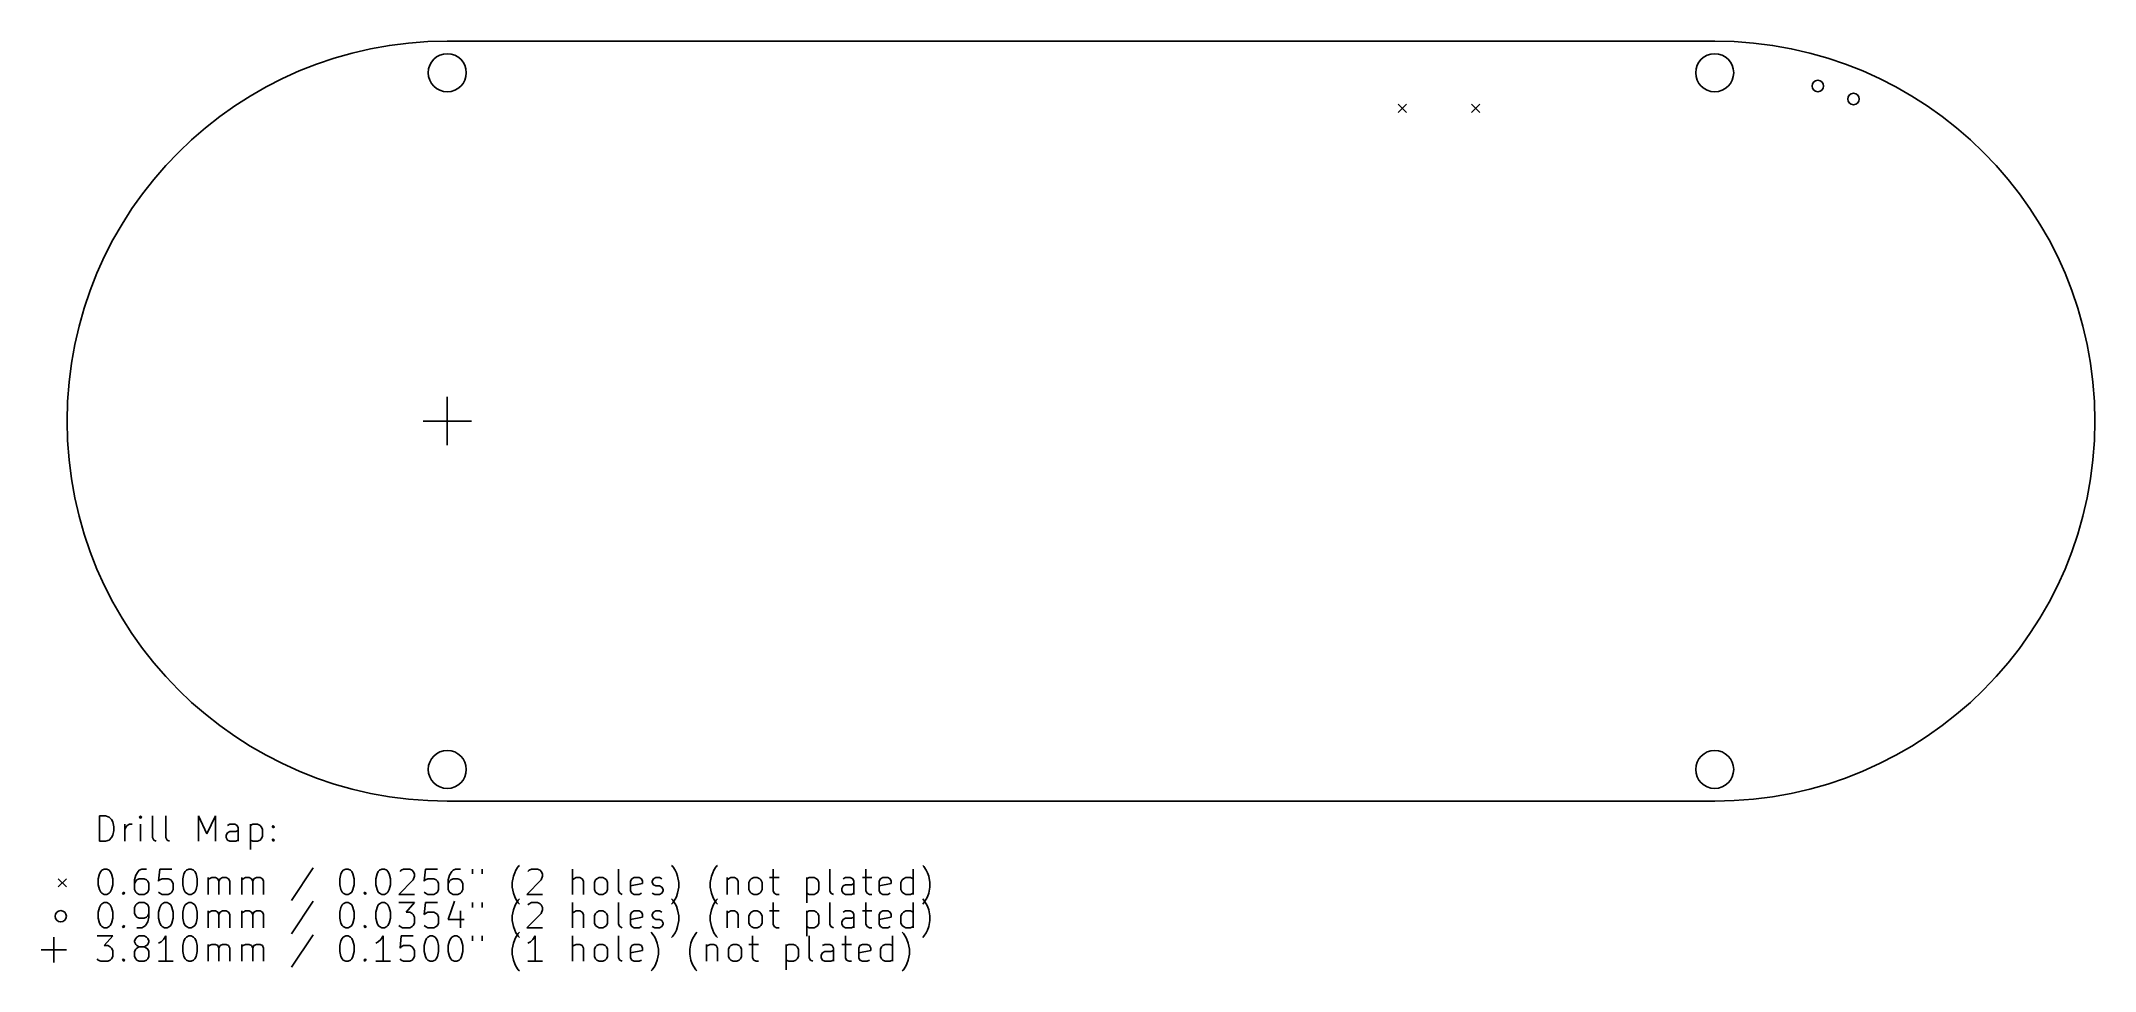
# Model space of a CAD drawing. Extents: x 1.89 to 8.27, y -5.65 to -2.76.
import ezdxf

# ---------------------------------------------------------------- set-up
doc = ezdxf.new("R2010")
doc.units = 0
doc.header["$MEASUREMENT"] = 0
doc.layers.add('BLACK', color=7, linetype='CONTINUOUS')

msp = doc.modelspace()

# ---------------------------------------------------------------- linework, layer by layer
at = {"layer": 'BLACK', "linetype": 'CONTINUOUS'}
for p, q in [((3.1496, -2.7559), (7.0866, -2.7559)), ((6.1034, -2.9525), (6.129, -2.9781)), ((6.129, -2.9525), (6.1034, -2.9781)), ((6.331, -2.9525), (6.3566, -2.9781)), ((6.3566, -2.9525), (6.331, -2.9781)), ((3.1496, -3.862), (3.1496, -4.012)), ((3.0746, -3.937), (3.2246, -3.937)), ((2.0692, -5.2427), (2.0692, -5.164)), ((2.0692, -5.164), (2.088, -5.164)), ((2.088, -5.164), (2.0992, -5.1677)), ((2.0992, -5.1677), (2.1067, -5.1752)), ((2.1967, -5.164), (2.1929, -5.1677)), ((2.1929, -5.1677), (2.1967, -5.1715)), ((2.2004, -5.1677), (2.1967, -5.164)), ((2.1967, -5.164), (2.1967, -5.1715)), ((2.1967, -5.1715), (2.2004, -5.1677)), ((2.2342, -5.2315), (2.2342, -5.164)), ((2.2754, -5.2315), (2.2754, -5.164)), ((2.3767, -5.2427), (2.3767, -5.164)), ((2.3767, -5.164), (2.4029, -5.2202)), ((2.4029, -5.2202), (2.4292, -5.164)), ((2.4292, -5.164), (2.4292, -5.2427)), ((3.1496, -5.1181), (7.0866, -5.1181)), ((2.1067, -5.2315), (2.0992, -5.239)), ((2.1067, -5.1752), (2.1104, -5.1827)), ((2.1104, -5.224), (2.1067, -5.2315)), ((2.1104, -5.1827), (2.1142, -5.1977)), ((2.1142, -5.209), (2.1104, -5.224)), ((2.1142, -5.1977), (2.1142, -5.209)), ((2.1479, -5.2427), (2.1479, -5.1902)), ((2.1479, -5.2052), (2.1517, -5.1977)), ((2.1517, -5.1977), (2.1554, -5.194)), ((2.1554, -5.194), (2.1629, -5.1902)), ((2.1629, -5.1902), (2.1704, -5.1902)), ((2.1967, -5.2427), (2.1967, -5.1902)), ((2.2379, -5.239), (2.2342, -5.2315)), ((2.2792, -5.239), (2.2754, -5.2315)), ((2.4629, -5.224), (2.4667, -5.2165)), ((2.4629, -5.2315), (2.4629, -5.224)), ((2.4667, -5.239), (2.4629, -5.2315)), ((2.4742, -5.1902), (2.4667, -5.194)), ((2.4667, -5.2165), (2.4742, -5.2127)), ((2.4892, -5.1902), (2.4742, -5.1902)), ((2.4742, -5.2127), (2.4929, -5.2127)), ((2.4967, -5.194), (2.4892, -5.1902)), ((2.4929, -5.2127), (2.5004, -5.209)), ((2.5004, -5.2015), (2.4967, -5.194)), ((2.5004, -5.2427), (2.5004, -5.2015)), ((2.5379, -5.1902), (2.5379, -5.269)), ((2.5379, -5.194), (2.5454, -5.1902)), ((2.5454, -5.1902), (2.5604, -5.1902)), ((2.5604, -5.1902), (2.5679, -5.194)), ((2.5679, -5.194), (2.5716, -5.1977)), ((2.5716, -5.1977), (2.5754, -5.2052)), ((2.5754, -5.2277), (2.5716, -5.2352)), ((2.5754, -5.2052), (2.5754, -5.2277)), ((2.6054, -5.1977), (2.6091, -5.194)), ((2.6091, -5.2015), (2.6054, -5.1977)), ((2.6091, -5.194), (2.6129, -5.1977)), ((2.6091, -5.194), (2.6091, -5.2015)), ((2.6129, -5.1977), (2.6091, -5.2015)), ((2.088, -5.2427), (2.0692, -5.2427)), ((2.0992, -5.239), (2.088, -5.2427)), ((2.2454, -5.2427), (2.2379, -5.239)), ((2.2867, -5.2427), (2.2792, -5.239)), ((2.4742, -5.2427), (2.4667, -5.239)), ((2.4929, -5.2427), (2.4742, -5.2427)), ((2.5004, -5.239), (2.4929, -5.2427)), ((2.5454, -5.2427), (2.5379, -5.239)), ((2.5604, -5.2427), (2.5454, -5.2427)), ((2.5679, -5.239), (2.5604, -5.2427)), ((2.5716, -5.2352), (2.5679, -5.239)), ((2.6054, -5.239), (2.6091, -5.2352)), ((2.6091, -5.2427), (2.6054, -5.239)), ((2.6091, -5.2352), (2.6129, -5.239)), ((2.6091, -5.2352), (2.6091, -5.2427)), ((2.6129, -5.239), (2.6091, -5.2427)), ((2.0655, -5.3593), (2.0692, -5.3443)), ((2.0692, -5.3443), (2.073, -5.3368)), ((2.073, -5.3368), (2.0767, -5.3331)), ((2.0767, -5.3331), (2.0842, -5.3293)), ((2.0842, -5.3293), (2.0917, -5.3293)), ((2.0917, -5.3293), (2.0992, -5.3331)), ((2.0992, -5.3331), (2.1029, -5.3368)), ((2.1029, -5.3368), (2.1067, -5.3443)), ((2.1067, -5.3443), (2.1104, -5.3593)), ((2.1817, -5.3481), (2.1779, -5.3631)), ((2.1892, -5.3368), (2.1817, -5.3481)), ((2.1929, -5.3331), (2.1892, -5.3368)), ((2.2004, -5.3293), (2.1929, -5.3331)), ((2.2154, -5.3293), (2.2004, -5.3293)), ((2.2567, -5.3293), (2.2529, -5.3668)), ((2.2942, -5.3293), (2.2567, -5.3293)), ((2.3279, -5.3593), (2.3317, -5.3443)), ((2.3317, -5.3443), (2.3354, -5.3368)), ((2.3354, -5.3368), (2.3392, -5.3331)), ((2.3392, -5.3331), (2.3467, -5.3293)), ((2.3467, -5.3293), (2.3542, -5.3293)), ((2.3542, -5.3293), (2.3617, -5.3331)), ((2.3617, -5.3331), (2.3654, -5.3368)), ((2.3654, -5.3368), (2.3692, -5.3443)), ((2.3692, -5.3443), (2.3729, -5.3593)), ((2.4067, -5.4081), (2.4067, -5.3556)), ((2.4104, -5.3593), (2.4179, -5.3556)), ((2.4179, -5.3556), (2.4292, -5.3556)), ((2.4292, -5.3556), (2.4367, -5.3593)), ((2.4442, -5.3593), (2.4517, -5.3556)), ((2.4517, -5.3556), (2.4629, -5.3556)), ((2.4629, -5.3556), (2.4704, -5.3593)), ((2.5116, -5.4081), (2.5116, -5.3556)), ((2.5154, -5.3593), (2.5229, -5.3556)), ((2.5229, -5.3556), (2.5341, -5.3556)), ((2.5341, -5.3556), (2.5416, -5.3593)), ((2.5491, -5.3593), (2.5566, -5.3556)), ((2.5566, -5.3556), (2.5679, -5.3556)), ((2.5679, -5.3556), (2.5754, -5.3593)), ((2.7329, -5.3256), (2.6654, -5.4268)), ((2.8154, -5.3593), (2.8191, -5.3443)), ((2.8191, -5.3443), (2.8229, -5.3368)), ((2.8229, -5.3368), (2.8266, -5.3331)), ((2.8266, -5.3331), (2.8341, -5.3293)), ((2.8341, -5.3293), (2.8416, -5.3293)), ((2.8416, -5.3293), (2.8491, -5.3331)), ((2.8491, -5.3331), (2.8529, -5.3368)), ((2.8529, -5.3368), (2.8566, -5.3443)), ((2.8566, -5.3443), (2.8604, -5.3593)), ((2.9278, -5.3593), (2.9316, -5.3443)), ((2.9316, -5.3443), (2.9353, -5.3368)), ((2.9353, -5.3368), (2.9391, -5.3331)), ((2.9391, -5.3331), (2.9466, -5.3293)), ((2.9466, -5.3293), (2.9541, -5.3293)), ((2.9541, -5.3293), (2.9616, -5.3331)), ((2.9616, -5.3331), (2.9653, -5.3368)), ((2.9653, -5.3368), (2.9691, -5.3443)), ((2.9691, -5.3443), (2.9728, -5.3593)), ((3.0028, -5.3368), (3.0066, -5.3331)), ((3.0066, -5.3331), (3.0141, -5.3293)), ((3.0141, -5.3293), (3.0328, -5.3293)), ((3.0328, -5.3293), (3.0403, -5.3331)), ((3.0403, -5.3331), (3.0441, -5.3368)), ((3.0441, -5.3368), (3.0478, -5.3443)), ((3.0478, -5.3518), (3.0441, -5.3631)), ((3.0478, -5.3443), (3.0478, -5.3518)), ((3.0816, -5.3293), (3.0778, -5.3668)), ((3.1191, -5.3293), (3.0816, -5.3293)), ((3.1566, -5.3481), (3.1528, -5.3631)), ((3.1641, -5.3368), (3.1566, -5.3481)), ((3.1678, -5.3331), (3.1641, -5.3368)), ((3.1753, -5.3293), (3.1678, -5.3331)), ((3.1903, -5.3293), (3.1753, -5.3293)), ((3.2278, -5.3293), (3.2278, -5.3443)), ((3.2578, -5.3293), (3.2578, -5.3443)), ((3.3515, -5.3706), (3.3553, -5.3518)), ((3.3553, -5.3518), (3.359, -5.3406)), ((3.359, -5.3406), (3.3628, -5.3331)), ((3.3628, -5.3331), (3.3703, -5.3218)), ((3.3703, -5.3218), (3.374, -5.3181)), ((3.4003, -5.3368), (3.404, -5.3331)), ((3.404, -5.3331), (3.4115, -5.3293)), ((3.4115, -5.3293), (3.4303, -5.3293)), ((3.4303, -5.3293), (3.4378, -5.3331)), ((3.4378, -5.3331), (3.4415, -5.3368)), ((3.4415, -5.3368), (3.4453, -5.3443)), ((3.4453, -5.3518), (3.4415, -5.3631)), ((3.4453, -5.3443), (3.4453, -5.3518)), ((3.539, -5.4081), (3.539, -5.3293)), ((3.5503, -5.3556), (3.5428, -5.3593)), ((3.5615, -5.3556), (3.5503, -5.3556)), ((3.569, -5.3593), (3.5615, -5.3556)), ((3.614, -5.3593), (3.6215, -5.3556)), ((3.6215, -5.3556), (3.6328, -5.3556)), ((3.6328, -5.3556), (3.6403, -5.3593)), ((3.6815, -5.3968), (3.6815, -5.3293)), ((3.7227, -5.3593), (3.7302, -5.3556)), ((3.7302, -5.3556), (3.7452, -5.3556)), ((3.7452, -5.3556), (3.7527, -5.3593)), ((3.7902, -5.3593), (3.7977, -5.3556)), ((3.7977, -5.3556), (3.809, -5.3556)), ((3.809, -5.3556), (3.8165, -5.3593)), ((3.8502, -5.3218), (3.8465, -5.3181)), ((3.8577, -5.3331), (3.8502, -5.3218)), ((3.8615, -5.3406), (3.8577, -5.3331)), ((3.8652, -5.3518), (3.8615, -5.3406)), ((3.869, -5.3706), (3.8652, -5.3518)), ((3.9665, -5.3706), (3.9702, -5.3518)), ((3.9702, -5.3518), (3.974, -5.3406)), ((3.974, -5.3406), (3.9777, -5.3331)), ((3.9777, -5.3331), (3.9852, -5.3218)), ((3.9852, -5.3218), (3.989, -5.3181)), ((4.019, -5.3556), (4.019, -5.4081)), ((4.0227, -5.3593), (4.0302, -5.3556)), ((4.0302, -5.3556), (4.0415, -5.3556)), ((4.0415, -5.3556), (4.049, -5.3593)), ((4.094, -5.3593), (4.1014, -5.3556)), ((4.1014, -5.3556), (4.1127, -5.3556)), ((4.1127, -5.3556), (4.1202, -5.3593)), ((4.1502, -5.3556), (4.1802, -5.3556)), ((4.1614, -5.3293), (4.1614, -5.3968)), ((4.2664, -5.3556), (4.2664, -5.4343)), ((4.2664, -5.3593), (4.2739, -5.3556)), ((4.2739, -5.3556), (4.2889, -5.3556)), ((4.2889, -5.3556), (4.2964, -5.3593)), ((4.3377, -5.3968), (4.3377, -5.3293)), ((4.3864, -5.3556), (4.3789, -5.3593)), ((4.4014, -5.3556), (4.3864, -5.3556)), ((4.4089, -5.3593), (4.4014, -5.3556)), ((4.4389, -5.3556), (4.4689, -5.3556)), ((4.4502, -5.3293), (4.4502, -5.3968)), ((4.4952, -5.3593), (4.5026, -5.3556)), ((4.5026, -5.3556), (4.5176, -5.3556)), ((4.5176, -5.3556), (4.5251, -5.3593)), ((4.5664, -5.3593), (4.5739, -5.3556)), ((4.5739, -5.3556), (4.5889, -5.3556)), ((4.5889, -5.3556), (4.5964, -5.3593)), ((4.5964, -5.4081), (4.5964, -5.3293)), ((4.6301, -5.3218), (4.6264, -5.3181)), ((4.6376, -5.3331), (4.6301, -5.3218)), ((4.6414, -5.3406), (4.6376, -5.3331)), ((4.6451, -5.3518), (4.6414, -5.3406)), ((4.6489, -5.3706), (4.6451, -5.3518)), ((1.9409, -5.3593), (1.9665, -5.3848)), ((1.9665, -5.3593), (1.9409, -5.3848)), ((2.0655, -5.3781), (2.0655, -5.3593)), ((2.0692, -5.3931), (2.0655, -5.3781)), ((2.073, -5.4006), (2.0692, -5.3931)), ((2.0767, -5.4043), (2.073, -5.4006)), ((2.0842, -5.4081), (2.0767, -5.4043)), ((2.0917, -5.4081), (2.0842, -5.4081)), ((2.0992, -5.4043), (2.0917, -5.4081)), ((2.1029, -5.4006), (2.0992, -5.4043)), ((2.1067, -5.3931), (2.1029, -5.4006)), ((2.1104, -5.3781), (2.1067, -5.3931)), ((2.1104, -5.3593), (2.1104, -5.3781)), ((2.1404, -5.4043), (2.1442, -5.4006)), ((2.1442, -5.4081), (2.1404, -5.4043)), ((2.1442, -5.4006), (2.1479, -5.4043)), ((2.1442, -5.4006), (2.1442, -5.4081)), ((2.1479, -5.4043), (2.1442, -5.4081)), ((2.1779, -5.3631), (2.1779, -5.3931)), ((2.1817, -5.3668), (2.1779, -5.3743)), ((2.1779, -5.3931), (2.1817, -5.4006)), ((2.1854, -5.3631), (2.1817, -5.3668)), ((2.1817, -5.4006), (2.1854, -5.4043)), ((2.1929, -5.3593), (2.1854, -5.3631)), ((2.1854, -5.4043), (2.1929, -5.4081)), ((2.2079, -5.3593), (2.1929, -5.3593)), ((2.1929, -5.4081), (2.2079, -5.4081)), ((2.2154, -5.3631), (2.2079, -5.3593)), ((2.2079, -5.4081), (2.2154, -5.4043)), ((2.2192, -5.3668), (2.2154, -5.3631)), ((2.2154, -5.4043), (2.2192, -5.4006)), ((2.2229, -5.3743), (2.2192, -5.3668)), ((2.2192, -5.4006), (2.2229, -5.3931)), ((2.2229, -5.3931), (2.2229, -5.3743)), ((2.2529, -5.3668), (2.2567, -5.3631)), ((2.2567, -5.4043), (2.2529, -5.4006)), ((2.2567, -5.3631), (2.2642, -5.3593)), ((2.2642, -5.4081), (2.2567, -5.4043)), ((2.2642, -5.3593), (2.2829, -5.3593)), ((2.2829, -5.4081), (2.2642, -5.4081)), ((2.2829, -5.3593), (2.2904, -5.3631)), ((2.2904, -5.4043), (2.2829, -5.4081)), ((2.2904, -5.3631), (2.2942, -5.3668)), ((2.2942, -5.4006), (2.2904, -5.4043)), ((2.2942, -5.3668), (2.2979, -5.3743)), ((2.2979, -5.3931), (2.2942, -5.4006)), ((2.2979, -5.3743), (2.2979, -5.3931)), ((2.3279, -5.3781), (2.3279, -5.3593)), ((2.3317, -5.3931), (2.3279, -5.3781)), ((2.3354, -5.4006), (2.3317, -5.3931)), ((2.3392, -5.4043), (2.3354, -5.4006)), ((2.3467, -5.4081), (2.3392, -5.4043)), ((2.3542, -5.4081), (2.3467, -5.4081)), ((2.3617, -5.4043), (2.3542, -5.4081)), ((2.3654, -5.4006), (2.3617, -5.4043)), ((2.3692, -5.3931), (2.3654, -5.4006)), ((2.3729, -5.3781), (2.3692, -5.3931)), ((2.3729, -5.3593), (2.3729, -5.3781)), ((2.4067, -5.3631), (2.4104, -5.3593)), ((2.4367, -5.3593), (2.4404, -5.3668)), ((2.4404, -5.3668), (2.4442, -5.3593)), ((2.4404, -5.3668), (2.4404, -5.4081)), ((2.4704, -5.3593), (2.4742, -5.3668)), ((2.4742, -5.3668), (2.4742, -5.4081)), ((2.5116, -5.3631), (2.5154, -5.3593)), ((2.5416, -5.3593), (2.5454, -5.3668)), ((2.5454, -5.3668), (2.5491, -5.3593)), ((2.5454, -5.3668), (2.5454, -5.4081)), ((2.5754, -5.3593), (2.5791, -5.3668)), ((2.5791, -5.3668), (2.5791, -5.4081)), ((2.8154, -5.3781), (2.8154, -5.3593)), ((2.8191, -5.3931), (2.8154, -5.3781)), ((2.8229, -5.4006), (2.8191, -5.3931)), ((2.8266, -5.4043), (2.8229, -5.4006)), ((2.8341, -5.4081), (2.8266, -5.4043)), ((2.8416, -5.4081), (2.8341, -5.4081)), ((2.8491, -5.4043), (2.8416, -5.4081)), ((2.8529, -5.4006), (2.8491, -5.4043)), ((2.8566, -5.3931), (2.8529, -5.4006)), ((2.8604, -5.3781), (2.8566, -5.3931)), ((2.8604, -5.3593), (2.8604, -5.3781)), ((2.8904, -5.4043), (2.8941, -5.4006)), ((2.8941, -5.4081), (2.8904, -5.4043)), ((2.8941, -5.4006), (2.8978, -5.4043)), ((2.8941, -5.4006), (2.8941, -5.4081)), ((2.8978, -5.4043), (2.8941, -5.4081)), ((2.9278, -5.3781), (2.9278, -5.3593)), ((2.9316, -5.3931), (2.9278, -5.3781)), ((2.9353, -5.4006), (2.9316, -5.3931)), ((2.9391, -5.4043), (2.9353, -5.4006)), ((2.9466, -5.4081), (2.9391, -5.4043)), ((2.9541, -5.4081), (2.9466, -5.4081)), ((2.9616, -5.4043), (2.9541, -5.4081)), ((2.9653, -5.4006), (2.9616, -5.4043)), ((2.9691, -5.3931), (2.9653, -5.4006)), ((2.9728, -5.3781), (2.9691, -5.3931)), ((2.9728, -5.3593), (2.9728, -5.3781)), ((3.0441, -5.3631), (2.9991, -5.4081)), ((2.9991, -5.4081), (3.0478, -5.4081)), ((3.0778, -5.3668), (3.0816, -5.3631)), ((3.0816, -5.4043), (3.0778, -5.4006)), ((3.0816, -5.3631), (3.0891, -5.3593)), ((3.0891, -5.4081), (3.0816, -5.4043)), ((3.0891, -5.3593), (3.1078, -5.3593)), ((3.1078, -5.4081), (3.0891, -5.4081)), ((3.1078, -5.3593), (3.1153, -5.3631)), ((3.1153, -5.4043), (3.1078, -5.4081)), ((3.1153, -5.3631), (3.1191, -5.3668)), ((3.1191, -5.4006), (3.1153, -5.4043)), ((3.1191, -5.3668), (3.1228, -5.3743)), ((3.1228, -5.3931), (3.1191, -5.4006)), ((3.1228, -5.3743), (3.1228, -5.3931)), ((3.1528, -5.3631), (3.1528, -5.3931)), ((3.1566, -5.3668), (3.1528, -5.3743)), ((3.1528, -5.3931), (3.1566, -5.4006)), ((3.1603, -5.3631), (3.1566, -5.3668)), ((3.1566, -5.4006), (3.1603, -5.4043)), ((3.1678, -5.3593), (3.1603, -5.3631)), ((3.1603, -5.4043), (3.1678, -5.4081)), ((3.1828, -5.3593), (3.1678, -5.3593)), ((3.1678, -5.4081), (3.1828, -5.4081)), ((3.1903, -5.3631), (3.1828, -5.3593)), ((3.1828, -5.4081), (3.1903, -5.4043)), ((3.1941, -5.3668), (3.1903, -5.3631)), ((3.1903, -5.4043), (3.1941, -5.4006)), ((3.1978, -5.3743), (3.1941, -5.3668)), ((3.1941, -5.4006), (3.1978, -5.3931)), ((3.1978, -5.3931), (3.1978, -5.3743)), ((3.3515, -5.3856), (3.3515, -5.3706)), ((3.3553, -5.4043), (3.3515, -5.3856)), ((3.359, -5.4156), (3.3553, -5.4043)), ((3.3628, -5.4231), (3.359, -5.4156)), ((3.3703, -5.4258), (3.374, -5.422)), ((3.4415, -5.3631), (3.3965, -5.4081)), ((3.3965, -5.4081), (3.4453, -5.4081)), ((3.5428, -5.3593), (3.539, -5.3631)), ((3.5728, -5.3668), (3.569, -5.3593)), ((3.5728, -5.4081), (3.5728, -5.3668)), ((3.6065, -5.3706), (3.6103, -5.3631)), ((3.6065, -5.3931), (3.6065, -5.3706)), ((3.6103, -5.4006), (3.6065, -5.3931)), ((3.6103, -5.3631), (3.614, -5.3593)), ((3.614, -5.4043), (3.6103, -5.4006)), ((3.6215, -5.4081), (3.614, -5.4043)), ((3.6328, -5.4081), (3.6215, -5.4081)), ((3.6403, -5.4043), (3.6328, -5.4081)), ((3.6403, -5.3593), (3.644, -5.3631)), ((3.644, -5.4006), (3.6403, -5.4043)), ((3.644, -5.3631), (3.6478, -5.3706)), ((3.6478, -5.3931), (3.644, -5.4006)), ((3.6478, -5.3706), (3.6478, -5.3931)), ((3.6853, -5.4043), (3.6815, -5.3968)), ((3.6928, -5.4081), (3.6853, -5.4043)), ((3.719, -5.3668), (3.7227, -5.3593)), ((3.719, -5.3968), (3.719, -5.3668)), ((3.7565, -5.3743), (3.719, -5.3818)), ((3.7227, -5.4043), (3.719, -5.3968)), ((3.7302, -5.4081), (3.7227, -5.4043)), ((3.7452, -5.4081), (3.7302, -5.4081)), ((3.7527, -5.4043), (3.7452, -5.4081)), ((3.7527, -5.3593), (3.7565, -5.3668)), ((3.7565, -5.3668), (3.7565, -5.3743)), ((3.7865, -5.3668), (3.7902, -5.3593)), ((3.7865, -5.3706), (3.7865, -5.3668)), ((3.7902, -5.3781), (3.7865, -5.3706)), ((3.7865, -5.4043), (3.794, -5.4081)), ((3.7977, -5.3818), (3.7902, -5.3781)), ((3.794, -5.4081), (3.809, -5.4081)), ((3.809, -5.3818), (3.7977, -5.3818)), ((3.8165, -5.3856), (3.809, -5.3818)), ((3.809, -5.4081), (3.8165, -5.4043)), ((3.8202, -5.3931), (3.8165, -5.3856)), ((3.8165, -5.4043), (3.8202, -5.3968)), ((3.8202, -5.3968), (3.8202, -5.3931)), ((3.8502, -5.4258), (3.8465, -5.422)), ((3.8577, -5.4231), (3.8615, -5.4156)), ((3.8615, -5.4156), (3.8652, -5.4043)), ((3.8652, -5.4043), (3.869, -5.3856)), ((3.869, -5.3856), (3.869, -5.3706)), ((3.9665, -5.3856), (3.9665, -5.3706)), ((3.9702, -5.4043), (3.9665, -5.3856)), ((3.974, -5.4156), (3.9702, -5.4043)), ((3.9777, -5.4231), (3.974, -5.4156)), ((3.9852, -5.4258), (3.989, -5.422)), ((4.019, -5.3631), (4.0227, -5.3593)), ((4.049, -5.3593), (4.0527, -5.3668)), ((4.0527, -5.3668), (4.0527, -5.4081)), ((4.0865, -5.3706), (4.0902, -5.3631)), ((4.0865, -5.3931), (4.0865, -5.3706)), ((4.0902, -5.4006), (4.0865, -5.3931)), ((4.0902, -5.3631), (4.094, -5.3593)), ((4.094, -5.4043), (4.0902, -5.4006)), ((4.1014, -5.4081), (4.094, -5.4043)), ((4.1127, -5.4081), (4.1014, -5.4081)), ((4.1202, -5.4043), (4.1127, -5.4081)), ((4.1202, -5.3593), (4.1239, -5.3631)), ((4.1239, -5.4006), (4.1202, -5.4043)), ((4.1239, -5.3631), (4.1277, -5.3706)), ((4.1277, -5.3931), (4.1239, -5.4006)), ((4.1277, -5.3706), (4.1277, -5.3931)), ((4.1614, -5.3968), (4.1652, -5.4043)), ((4.1652, -5.4043), (4.1727, -5.4081)), ((4.1727, -5.4081), (4.1802, -5.4081)), ((4.2739, -5.4081), (4.2664, -5.4043)), ((4.2889, -5.4081), (4.2739, -5.4081)), ((4.2964, -5.4043), (4.2889, -5.4081)), ((4.2964, -5.3593), (4.3002, -5.3631)), ((4.3002, -5.4006), (4.2964, -5.4043)), ((4.3002, -5.3631), (4.3039, -5.3706)), ((4.3039, -5.3931), (4.3002, -5.4006)), ((4.3039, -5.3706), (4.3039, -5.3931)), ((4.3414, -5.4043), (4.3377, -5.3968)), ((4.3489, -5.4081), (4.3414, -5.4043)), ((4.3752, -5.3893), (4.3789, -5.3818)), ((4.3752, -5.3968), (4.3752, -5.3893)), ((4.3789, -5.4043), (4.3752, -5.3968)), ((4.3789, -5.3818), (4.3864, -5.3781)), ((4.3864, -5.4081), (4.3789, -5.4043)), ((4.3864, -5.3781), (4.4052, -5.3781)), ((4.4052, -5.4081), (4.3864, -5.4081)), ((4.4052, -5.3781), (4.4127, -5.3743)), ((4.4127, -5.4043), (4.4052, -5.4081)), ((4.4127, -5.3668), (4.4089, -5.3593)), ((4.4127, -5.4081), (4.4127, -5.3668)), ((4.4502, -5.3968), (4.4539, -5.4043)), ((4.4539, -5.4043), (4.4614, -5.4081)), ((4.4614, -5.4081), (4.4689, -5.4081)), ((4.4914, -5.3668), (4.4952, -5.3593)), ((4.4914, -5.3968), (4.4914, -5.3668)), ((4.5289, -5.3743), (4.4914, -5.3818)), ((4.4952, -5.4043), (4.4914, -5.3968)), ((4.5026, -5.4081), (4.4952, -5.4043)), ((4.5176, -5.4081), (4.5026, -5.4081)), ((4.5251, -5.4043), (4.5176, -5.4081)), ((4.5251, -5.3593), (4.5289, -5.3668)), ((4.5289, -5.3668), (4.5289, -5.3743)), ((4.5589, -5.3706), (4.5626, -5.3631)), ((4.5589, -5.3931), (4.5589, -5.3706)), ((4.5626, -5.4006), (4.5589, -5.3931)), ((4.5626, -5.3631), (4.5664, -5.3593)), ((4.5664, -5.4043), (4.5626, -5.4006)), ((4.5739, -5.4081), (4.5664, -5.4043)), ((4.5889, -5.4081), (4.5739, -5.4081)), ((4.5964, -5.4043), (4.5889, -5.4081)), ((4.6301, -5.4258), (4.6264, -5.422)), ((4.6376, -5.4231), (4.6414, -5.4156)), ((4.6414, -5.4156), (4.6451, -5.4043)), ((4.6451, -5.4043), (4.6489, -5.3856)), ((4.6489, -5.3856), (4.6489, -5.3706)), ((2.0655, -5.4633), (2.0692, -5.4483)), ((2.0655, -5.482), (2.0655, -5.4633)), ((2.0692, -5.497), (2.0655, -5.482)), ((2.0692, -5.4483), (2.073, -5.4408)), ((2.073, -5.4408), (2.0767, -5.437)), ((2.0767, -5.437), (2.0842, -5.4333)), ((2.0842, -5.4333), (2.0917, -5.4333)), ((2.0917, -5.4333), (2.0992, -5.437)), ((2.0992, -5.437), (2.1029, -5.4408)), ((2.1029, -5.4408), (2.1067, -5.4483)), ((2.1067, -5.4483), (2.1104, -5.4633)), ((2.1104, -5.482), (2.1067, -5.497)), ((2.1104, -5.4633), (2.1104, -5.482)), ((2.1817, -5.4408), (2.1779, -5.4483)), ((2.1779, -5.4483), (2.1779, -5.467)), ((2.1779, -5.467), (2.1817, -5.4745)), ((2.1854, -5.437), (2.1817, -5.4408)), ((2.1817, -5.4745), (2.1854, -5.4783)), ((2.1929, -5.4333), (2.1854, -5.437)), ((2.1854, -5.4783), (2.1929, -5.482)), ((2.2079, -5.4333), (2.1929, -5.4333)), ((2.1929, -5.482), (2.2079, -5.482)), ((2.2154, -5.437), (2.2079, -5.4333)), ((2.2079, -5.482), (2.2154, -5.4783)), ((2.2192, -5.4408), (2.2154, -5.437)), ((2.2154, -5.4783), (2.2192, -5.4745)), ((2.2229, -5.4483), (2.2192, -5.4408)), ((2.2192, -5.4745), (2.2229, -5.467)), ((2.2192, -5.4933), (2.2229, -5.4783)), ((2.2229, -5.4783), (2.2229, -5.4483)), ((2.2529, -5.4633), (2.2567, -5.4483)), ((2.2529, -5.482), (2.2529, -5.4633)), ((2.2567, -5.497), (2.2529, -5.482)), ((2.2567, -5.4483), (2.2604, -5.4408)), ((2.2604, -5.4408), (2.2642, -5.437)), ((2.2642, -5.437), (2.2717, -5.4333)), ((2.2717, -5.4333), (2.2792, -5.4333)), ((2.2792, -5.4333), (2.2867, -5.437)), ((2.2867, -5.437), (2.2904, -5.4408)), ((2.2904, -5.4408), (2.2942, -5.4483)), ((2.2942, -5.4483), (2.2979, -5.4633)), ((2.2979, -5.482), (2.2942, -5.497)), ((2.2979, -5.4633), (2.2979, -5.482)), ((2.3279, -5.4633), (2.3317, -5.4483)), ((2.3279, -5.482), (2.3279, -5.4633)), ((2.3317, -5.497), (2.3279, -5.482)), ((2.3317, -5.4483), (2.3354, -5.4408)), ((2.3354, -5.4408), (2.3392, -5.437)), ((2.3392, -5.437), (2.3467, -5.4333)), ((2.3467, -5.4333), (2.3542, -5.4333)), ((2.3542, -5.4333), (2.3617, -5.437)), ((2.3617, -5.437), (2.3654, -5.4408)), ((2.3654, -5.4408), (2.3692, -5.4483)), ((2.3692, -5.4483), (2.3729, -5.4633)), ((2.3729, -5.482), (2.3692, -5.497)), ((2.3729, -5.4633), (2.3729, -5.482)), ((2.4067, -5.512), (2.4067, -5.4595)), ((2.4067, -5.467), (2.4104, -5.4633)), ((2.4104, -5.4633), (2.4179, -5.4595)), ((2.4179, -5.4595), (2.4292, -5.4595)), ((2.4292, -5.4595), (2.4367, -5.4633)), ((2.4367, -5.4633), (2.4404, -5.4708)), ((2.4404, -5.4708), (2.4442, -5.4633)), ((2.4404, -5.4708), (2.4404, -5.512)), ((2.4442, -5.4633), (2.4517, -5.4595)), ((2.4517, -5.4595), (2.4629, -5.4595)), ((2.4629, -5.4595), (2.4704, -5.4633)), ((2.4704, -5.4633), (2.4742, -5.4708)), ((2.4742, -5.4708), (2.4742, -5.512)), ((2.5116, -5.512), (2.5116, -5.4595)), ((2.5116, -5.467), (2.5154, -5.4633)), ((2.5154, -5.4633), (2.5229, -5.4595)), ((2.5229, -5.4595), (2.5341, -5.4595)), ((2.5341, -5.4595), (2.5416, -5.4633)), ((2.5416, -5.4633), (2.5454, -5.4708)), ((2.5454, -5.4708), (2.5491, -5.4633)), ((2.5454, -5.4708), (2.5454, -5.512)), ((2.5491, -5.4633), (2.5566, -5.4595)), ((2.5566, -5.4595), (2.5679, -5.4595)), ((2.5679, -5.4595), (2.5754, -5.4633)), ((2.5754, -5.4633), (2.5791, -5.4708)), ((2.5791, -5.4708), (2.5791, -5.512)), ((2.7329, -5.4295), (2.6654, -5.5307)), ((2.8154, -5.4633), (2.8191, -5.4483)), ((2.8154, -5.482), (2.8154, -5.4633)), ((2.8191, -5.497), (2.8154, -5.482)), ((2.8191, -5.4483), (2.8229, -5.4408)), ((2.8229, -5.4408), (2.8266, -5.437)), ((2.8266, -5.437), (2.8341, -5.4333)), ((2.8341, -5.4333), (2.8416, -5.4333)), ((2.8416, -5.4333), (2.8491, -5.437)), ((2.8491, -5.437), (2.8529, -5.4408)), ((2.8529, -5.4408), (2.8566, -5.4483)), ((2.8566, -5.4483), (2.8604, -5.4633)), ((2.8604, -5.482), (2.8566, -5.497)), ((2.8604, -5.4633), (2.8604, -5.482)), ((2.9278, -5.4633), (2.9316, -5.4483)), ((2.9278, -5.482), (2.9278, -5.4633)), ((2.9316, -5.497), (2.9278, -5.482)), ((2.9316, -5.4483), (2.9353, -5.4408)), ((2.9353, -5.4408), (2.9391, -5.437)), ((2.9391, -5.437), (2.9466, -5.4333)), ((2.9466, -5.4333), (2.9541, -5.4333)), ((2.9541, -5.4333), (2.9616, -5.437)), ((2.9616, -5.437), (2.9653, -5.4408)), ((2.9653, -5.4408), (2.9691, -5.4483)), ((2.9691, -5.4483), (2.9728, -5.4633)), ((2.9728, -5.482), (2.9691, -5.497)), ((2.9728, -5.4633), (2.9728, -5.482)), ((2.9991, -5.4333), (3.0478, -5.4333)), ((3.0478, -5.4333), (3.0216, -5.4633)), ((3.0216, -5.4633), (3.0328, -5.4633)), ((3.0328, -5.4633), (3.0403, -5.467)), ((3.0403, -5.467), (3.0441, -5.4708)), ((3.0441, -5.4708), (3.0478, -5.4783)), ((3.0478, -5.4783), (3.0478, -5.497)), ((3.0816, -5.4333), (3.0778, -5.4708)), ((3.0778, -5.4708), (3.0816, -5.467)), ((3.1191, -5.4333), (3.0816, -5.4333)), ((3.0816, -5.467), (3.0891, -5.4633)), ((3.0891, -5.4633), (3.1078, -5.4633)), ((3.1078, -5.4633), (3.1153, -5.467)), ((3.1153, -5.467), (3.1191, -5.4708)), ((3.1191, -5.4708), (3.1228, -5.4783)), ((3.1228, -5.4783), (3.1228, -5.497)), ((3.1716, -5.4295), (3.1528, -5.4858)), ((3.1528, -5.4858), (3.2016, -5.4858)), ((3.1903, -5.4595), (3.1903, -5.512)), ((3.2278, -5.4333), (3.2278, -5.4483)), ((3.2578, -5.4333), (3.2578, -5.4483)), ((3.3515, -5.4745), (3.3553, -5.4558)), ((3.3515, -5.4895), (3.3515, -5.4745)), ((3.3553, -5.4558), (3.359, -5.4445)), ((3.359, -5.4445), (3.3628, -5.437)), ((3.3703, -5.4343), (3.3628, -5.4231)), ((3.3628, -5.437), (3.3703, -5.4258)), ((3.374, -5.4381), (3.3703, -5.4343)), ((3.4415, -5.467), (3.3965, -5.512)), ((3.4003, -5.4408), (3.404, -5.437)), ((3.404, -5.437), (3.4115, -5.4333)), ((3.4115, -5.4333), (3.4303, -5.4333)), ((3.4303, -5.4333), (3.4378, -5.437)), ((3.4378, -5.437), (3.4415, -5.4408)), ((3.4415, -5.4408), (3.4453, -5.4483)), ((3.4453, -5.4558), (3.4415, -5.467)), ((3.4453, -5.4483), (3.4453, -5.4558)), ((3.539, -5.512), (3.539, -5.4333)), ((3.5428, -5.4633), (3.539, -5.467)), ((3.5503, -5.4595), (3.5428, -5.4633)), ((3.5615, -5.4595), (3.5503, -5.4595)), ((3.569, -5.4633), (3.5615, -5.4595)), ((3.5728, -5.4708), (3.569, -5.4633)), ((3.5728, -5.512), (3.5728, -5.4708)), ((3.6065, -5.4745), (3.6103, -5.467)), ((3.6065, -5.497), (3.6065, -5.4745)), ((3.6103, -5.467), (3.614, -5.4633)), ((3.614, -5.4633), (3.6215, -5.4595)), ((3.6215, -5.4595), (3.6328, -5.4595)), ((3.6328, -5.4595), (3.6403, -5.4633)), ((3.6403, -5.4633), (3.644, -5.467)), ((3.644, -5.467), (3.6478, -5.4745)), ((3.6478, -5.4745), (3.6478, -5.497)), ((3.6815, -5.5008), (3.6815, -5.4333)), ((3.719, -5.4708), (3.7227, -5.4633)), ((3.719, -5.5008), (3.719, -5.4708)), ((3.7565, -5.4783), (3.719, -5.4858)), ((3.7227, -5.4633), (3.7302, -5.4595)), ((3.7302, -5.4595), (3.7452, -5.4595)), ((3.7452, -5.4595), (3.7527, -5.4633)), ((3.7527, -5.4633), (3.7565, -5.4708)), ((3.7565, -5.4708), (3.7565, -5.4783)), ((3.7865, -5.4708), (3.7902, -5.4633)), ((3.7865, -5.4745), (3.7865, -5.4708)), ((3.7902, -5.482), (3.7865, -5.4745)), ((3.7902, -5.4633), (3.7977, -5.4595)), ((3.7977, -5.4858), (3.7902, -5.482)), ((3.7977, -5.4595), (3.809, -5.4595)), ((3.809, -5.4858), (3.7977, -5.4858)), ((3.809, -5.4595), (3.8165, -5.4633)), ((3.8165, -5.4895), (3.809, -5.4858)), ((3.8465, -5.4381), (3.8502, -5.4343)), ((3.8502, -5.4343), (3.8577, -5.4231)), ((3.8577, -5.437), (3.8502, -5.4258)), ((3.8615, -5.4445), (3.8577, -5.437)), ((3.8652, -5.4558), (3.8615, -5.4445)), ((3.869, -5.4745), (3.8652, -5.4558)), ((3.869, -5.4895), (3.869, -5.4745)), ((3.9665, -5.4745), (3.9702, -5.4558)), ((3.9665, -5.4895), (3.9665, -5.4745)), ((3.9702, -5.4558), (3.974, -5.4445)), ((3.974, -5.4445), (3.9777, -5.437)), ((3.9852, -5.4343), (3.9777, -5.4231)), ((3.9777, -5.437), (3.9852, -5.4258)), ((3.989, -5.4381), (3.9852, -5.4343)), ((4.019, -5.4595), (4.019, -5.512)), ((4.019, -5.467), (4.0227, -5.4633)), ((4.0227, -5.4633), (4.0302, -5.4595)), ((4.0302, -5.4595), (4.0415, -5.4595)), ((4.0415, -5.4595), (4.049, -5.4633)), ((4.049, -5.4633), (4.0527, -5.4708)), ((4.0527, -5.4708), (4.0527, -5.512)), ((4.0865, -5.4745), (4.0902, -5.467)), ((4.0865, -5.497), (4.0865, -5.4745)), ((4.0902, -5.467), (4.094, -5.4633)), ((4.094, -5.4633), (4.1014, -5.4595)), ((4.1014, -5.4595), (4.1127, -5.4595)), ((4.1127, -5.4595), (4.1202, -5.4633)), ((4.1202, -5.4633), (4.1239, -5.467)), ((4.1239, -5.467), (4.1277, -5.4745)), ((4.1277, -5.4745), (4.1277, -5.497)), ((4.1502, -5.4595), (4.1802, -5.4595)), ((4.1614, -5.4333), (4.1614, -5.5008)), ((4.2664, -5.4595), (4.2664, -5.5382)), ((4.2664, -5.4633), (4.2739, -5.4595)), ((4.2739, -5.4595), (4.2889, -5.4595)), ((4.2889, -5.4595), (4.2964, -5.4633)), ((4.2964, -5.4633), (4.3002, -5.467)), ((4.3002, -5.467), (4.3039, -5.4745)), ((4.3039, -5.4745), (4.3039, -5.497)), ((4.3377, -5.5008), (4.3377, -5.4333)), ((4.3752, -5.4933), (4.3789, -5.4858)), ((4.3864, -5.4595), (4.3789, -5.4633)), ((4.3789, -5.4858), (4.3864, -5.482)), ((4.4014, -5.4595), (4.3864, -5.4595)), ((4.3864, -5.482), (4.4052, -5.482)), ((4.4089, -5.4633), (4.4014, -5.4595)), ((4.4052, -5.482), (4.4127, -5.4783)), ((4.4127, -5.4708), (4.4089, -5.4633)), ((4.4127, -5.512), (4.4127, -5.4708)), ((4.4389, -5.4595), (4.4689, -5.4595)), ((4.4502, -5.4333), (4.4502, -5.5008)), ((4.4914, -5.4708), (4.4952, -5.4633)), ((4.4914, -5.5008), (4.4914, -5.4708)), ((4.5289, -5.4783), (4.4914, -5.4858)), ((4.4952, -5.4633), (4.5026, -5.4595)), ((4.5026, -5.4595), (4.5176, -5.4595)), ((4.5176, -5.4595), (4.5251, -5.4633)), ((4.5251, -5.4633), (4.5289, -5.4708)), ((4.5289, -5.4708), (4.5289, -5.4783)), ((4.5589, -5.4745), (4.5626, -5.467)), ((4.5589, -5.497), (4.5589, -5.4745)), ((4.5626, -5.467), (4.5664, -5.4633)), ((4.5664, -5.4633), (4.5739, -5.4595)), ((4.5739, -5.4595), (4.5889, -5.4595)), ((4.5889, -5.4595), (4.5964, -5.4633)), ((4.5964, -5.512), (4.5964, -5.4333)), ((4.6264, -5.4381), (4.6301, -5.4343)), ((4.6301, -5.4343), (4.6376, -5.4231)), ((4.6376, -5.437), (4.6301, -5.4258)), ((4.6414, -5.4445), (4.6376, -5.437)), ((4.6451, -5.4558), (4.6414, -5.4445)), ((4.6489, -5.4745), (4.6451, -5.4558)), ((4.6489, -5.4895), (4.6489, -5.4745)), ((1.9272, -5.5406), (1.9272, -5.6193)), ((2.0617, -5.5372), (2.1104, -5.5372)), ((2.073, -5.5045), (2.0692, -5.497)), ((2.0767, -5.5083), (2.073, -5.5045)), ((2.0842, -5.512), (2.0767, -5.5083)), ((2.0917, -5.512), (2.0842, -5.512)), ((2.1104, -5.5372), (2.0842, -5.5672)), ((2.0992, -5.5083), (2.0917, -5.512)), ((2.1029, -5.5045), (2.0992, -5.5083)), ((2.1067, -5.497), (2.1029, -5.5045)), ((2.1404, -5.5083), (2.1442, -5.5045)), ((2.1442, -5.512), (2.1404, -5.5083)), ((2.1442, -5.5045), (2.1479, -5.5083)), ((2.1442, -5.5045), (2.1442, -5.512)), ((2.1479, -5.5083), (2.1442, -5.512)), ((2.1779, -5.5522), (2.1817, -5.5447)), ((2.1817, -5.5447), (2.1854, -5.5409)), ((2.1854, -5.512), (2.2004, -5.512)), ((2.1854, -5.5409), (2.1929, -5.5372)), ((2.1929, -5.5372), (2.2079, -5.5372)), ((2.2004, -5.512), (2.2079, -5.5083)), ((2.2079, -5.5083), (2.2117, -5.5045)), ((2.2079, -5.5372), (2.2154, -5.5409)), ((2.2117, -5.5045), (2.2192, -5.4933)), ((2.2154, -5.5409), (2.2192, -5.5447)), ((2.2192, -5.5447), (2.2229, -5.5522)), ((2.2604, -5.5045), (2.2567, -5.497)), ((2.2642, -5.5083), (2.2604, -5.5045)), ((2.2679, -5.5484), (2.2604, -5.5559)), ((2.2717, -5.512), (2.2642, -5.5083)), ((2.2754, -5.5372), (2.2679, -5.5484)), ((2.2792, -5.512), (2.2717, -5.512)), ((2.2754, -5.6159), (2.2754, -5.5372)), ((2.2867, -5.5083), (2.2792, -5.512)), ((2.2904, -5.5045), (2.2867, -5.5083)), ((2.2942, -5.497), (2.2904, -5.5045)), ((2.3354, -5.5045), (2.3317, -5.497)), ((2.3317, -5.5522), (2.3354, -5.5447)), ((2.3392, -5.5083), (2.3354, -5.5045)), ((2.3354, -5.5447), (2.3392, -5.5409)), ((2.3467, -5.512), (2.3392, -5.5083)), ((2.3392, -5.5409), (2.3467, -5.5372)), ((2.3542, -5.512), (2.3467, -5.512)), ((2.3467, -5.5372), (2.3542, -5.5372)), ((2.3617, -5.5083), (2.3542, -5.512)), ((2.3542, -5.5372), (2.3617, -5.5409)), ((2.3654, -5.5045), (2.3617, -5.5083)), ((2.3617, -5.5409), (2.3654, -5.5447)), ((2.3692, -5.497), (2.3654, -5.5045)), ((2.3654, -5.5447), (2.3692, -5.5522)), ((2.7329, -5.5334), (2.6654, -5.6347)), ((2.8229, -5.5045), (2.8191, -5.497)), ((2.8191, -5.5522), (2.8229, -5.5447)), ((2.8266, -5.5083), (2.8229, -5.5045)), ((2.8229, -5.5447), (2.8266, -5.5409)), ((2.8341, -5.512), (2.8266, -5.5083)), ((2.8266, -5.5409), (2.8341, -5.5372)), ((2.8416, -5.512), (2.8341, -5.512)), ((2.8341, -5.5372), (2.8416, -5.5372)), ((2.8491, -5.5083), (2.8416, -5.512)), ((2.8416, -5.5372), (2.8491, -5.5409)), ((2.8529, -5.5045), (2.8491, -5.5083)), ((2.8491, -5.5409), (2.8529, -5.5447)), ((2.8566, -5.497), (2.8529, -5.5045)), ((2.8529, -5.5447), (2.8566, -5.5522)), ((2.8904, -5.5083), (2.8941, -5.5045)), ((2.8941, -5.512), (2.8904, -5.5083)), ((2.8941, -5.5045), (2.8978, -5.5083)), ((2.8941, -5.5045), (2.8941, -5.512)), ((2.8978, -5.5083), (2.8941, -5.512)), ((2.9353, -5.5045), (2.9316, -5.497)), ((2.9391, -5.5083), (2.9353, -5.5045)), ((2.9428, -5.5484), (2.9353, -5.5559)), ((2.9466, -5.512), (2.9391, -5.5083)), ((2.9503, -5.5372), (2.9428, -5.5484)), ((2.9541, -5.512), (2.9466, -5.512)), ((2.9503, -5.6159), (2.9503, -5.5372)), ((2.9616, -5.5083), (2.9541, -5.512)), ((2.9653, -5.5045), (2.9616, -5.5083)), ((2.9691, -5.497), (2.9653, -5.5045)), ((3.0028, -5.5083), (2.9991, -5.5045)), ((3.0103, -5.512), (3.0028, -5.5083)), ((3.0066, -5.5372), (3.0028, -5.5747)), ((3.0441, -5.5372), (3.0066, -5.5372)), ((3.0328, -5.512), (3.0103, -5.512)), ((3.0403, -5.5083), (3.0328, -5.512)), ((3.0441, -5.5045), (3.0403, -5.5083)), ((3.0478, -5.497), (3.0441, -5.5045)), ((3.0816, -5.5083), (3.0778, -5.5045)), ((3.0891, -5.512), (3.0816, -5.5083)), ((3.0816, -5.5522), (3.0853, -5.5447)), ((3.0853, -5.5447), (3.0891, -5.5409)), ((3.1078, -5.512), (3.0891, -5.512)), ((3.0891, -5.5409), (3.0966, -5.5372)), ((3.0966, -5.5372), (3.1041, -5.5372)), ((3.1041, -5.5372), (3.1116, -5.5409)), ((3.1153, -5.5083), (3.1078, -5.512)), ((3.1116, -5.5409), (3.1153, -5.5447)), ((3.1191, -5.5045), (3.1153, -5.5083)), ((3.1153, -5.5447), (3.1191, -5.5522)), ((3.1228, -5.497), (3.1191, -5.5045)), ((3.1566, -5.5522), (3.1603, -5.5447)), ((3.1603, -5.5447), (3.1641, -5.5409)), ((3.1641, -5.5409), (3.1716, -5.5372)), ((3.1716, -5.5372), (3.1791, -5.5372)), ((3.1791, -5.5372), (3.1866, -5.5409)), ((3.1866, -5.5409), (3.1903, -5.5447)), ((3.1903, -5.5447), (3.1941, -5.5522)), ((3.2278, -5.5372), (3.2278, -5.5522)), ((3.2578, -5.5372), (3.2578, -5.5522)), ((3.3553, -5.5083), (3.3515, -5.4895)), ((3.359, -5.5195), (3.3553, -5.5083)), ((3.3553, -5.5597), (3.359, -5.5484)), ((3.3628, -5.527), (3.359, -5.5195)), ((3.359, -5.5484), (3.3628, -5.5409)), ((3.3703, -5.5382), (3.3628, -5.527)), ((3.3628, -5.5409), (3.3703, -5.5297)), ((3.3703, -5.5297), (3.374, -5.5259)), ((3.374, -5.542), (3.3703, -5.5382)), ((3.3965, -5.512), (3.4453, -5.512)), ((3.4153, -5.5484), (3.4078, -5.5559)), ((3.4228, -5.5372), (3.4153, -5.5484)), ((3.4228, -5.6159), (3.4228, -5.5372)), ((3.539, -5.6159), (3.539, -5.5372)), ((3.6103, -5.5045), (3.6065, -5.497)), ((3.614, -5.5083), (3.6103, -5.5045)), ((3.6215, -5.512), (3.614, -5.5083)), ((3.6328, -5.512), (3.6215, -5.512)), ((3.6403, -5.5083), (3.6328, -5.512)), ((3.644, -5.5045), (3.6403, -5.5083)), ((3.6478, -5.497), (3.644, -5.5045)), ((3.6853, -5.5083), (3.6815, -5.5008)), ((3.6815, -5.6047), (3.6815, -5.5372)), ((3.6928, -5.512), (3.6853, -5.5083)), ((3.7227, -5.5083), (3.719, -5.5008)), ((3.7302, -5.512), (3.7227, -5.5083)), ((3.7452, -5.512), (3.7302, -5.512)), ((3.7527, -5.5083), (3.7452, -5.512)), ((3.7865, -5.5297), (3.7827, -5.5259)), ((3.7865, -5.5083), (3.794, -5.512)), ((3.794, -5.5409), (3.7865, -5.5297)), ((3.794, -5.512), (3.809, -5.512)), ((3.7977, -5.5484), (3.794, -5.5409)), ((3.8015, -5.5597), (3.7977, -5.5484)), ((3.809, -5.512), (3.8165, -5.5083)), ((3.8202, -5.497), (3.8165, -5.4895)), ((3.8165, -5.5083), (3.8202, -5.5008)), ((3.8202, -5.5008), (3.8202, -5.497)), ((3.8465, -5.542), (3.8502, -5.5382)), ((3.8502, -5.5382), (3.8577, -5.527)), ((3.8577, -5.527), (3.8615, -5.5195)), ((3.8615, -5.5195), (3.8652, -5.5083)), ((3.8652, -5.5083), (3.869, -5.4895)), ((3.9065, -5.5597), (3.9102, -5.5484)), ((3.9102, -5.5484), (3.914, -5.5409)), ((3.914, -5.5409), (3.9215, -5.5297)), ((3.9215, -5.5297), (3.9252, -5.5259)), ((3.9702, -5.5083), (3.9665, -5.4895)), ((3.974, -5.5195), (3.9702, -5.5083)), ((3.9777, -5.527), (3.974, -5.5195)), ((3.9852, -5.5382), (3.9777, -5.527)), ((3.989, -5.542), (3.9852, -5.5382)), ((4.0902, -5.5045), (4.0865, -5.497)), ((4.094, -5.5083), (4.0902, -5.5045)), ((4.1014, -5.512), (4.094, -5.5083)), ((4.0977, -5.5372), (4.0977, -5.6047)), ((4.1127, -5.512), (4.1014, -5.512)), ((4.1202, -5.5083), (4.1127, -5.512)), ((4.1239, -5.5045), (4.1202, -5.5083)), ((4.1277, -5.497), (4.1239, -5.5045)), ((4.1614, -5.5008), (4.1652, -5.5083)), ((4.1652, -5.5083), (4.1727, -5.512)), ((4.1727, -5.512), (4.1802, -5.512)), ((4.2739, -5.512), (4.2664, -5.5083)), ((4.2889, -5.512), (4.2739, -5.512)), ((4.2739, -5.6047), (4.2739, -5.5372)), ((4.2964, -5.5083), (4.2889, -5.512)), ((4.3002, -5.5045), (4.2964, -5.5083)), ((4.3039, -5.497), (4.3002, -5.5045)), ((4.3414, -5.5083), (4.3377, -5.5008)), ((4.3489, -5.512), (4.3414, -5.5083)), ((4.3752, -5.5008), (4.3752, -5.4933)), ((4.3789, -5.5083), (4.3752, -5.5008)), ((4.3864, -5.512), (4.3789, -5.5083)), ((4.4052, -5.512), (4.3864, -5.512)), ((4.3864, -5.5372), (4.3864, -5.6047)), ((4.4127, -5.5083), (4.4052, -5.512)), ((4.4502, -5.5008), (4.4539, -5.5083)), ((4.4539, -5.5083), (4.4614, -5.512)), ((4.4614, -5.512), (4.4689, -5.512)), ((4.4952, -5.5083), (4.4914, -5.5008)), ((4.5026, -5.512), (4.4952, -5.5083)), ((4.5176, -5.512), (4.5026, -5.512)), ((4.5251, -5.5083), (4.5176, -5.512)), ((4.5326, -5.6159), (4.5326, -5.5372)), ((4.5626, -5.5045), (4.5589, -5.497)), ((4.5664, -5.5083), (4.5626, -5.5045)), ((4.5664, -5.5297), (4.5626, -5.5259)), ((4.5739, -5.512), (4.5664, -5.5083)), ((4.5739, -5.5409), (4.5664, -5.5297)), ((4.5889, -5.512), (4.5739, -5.512)), ((4.5776, -5.5484), (4.5739, -5.5409)), ((4.5814, -5.5597), (4.5776, -5.5484)), ((4.5964, -5.5083), (4.5889, -5.512)), ((4.6264, -5.542), (4.6301, -5.5382)), ((4.6301, -5.5382), (4.6376, -5.527)), ((4.6376, -5.527), (4.6414, -5.5195)), ((4.6414, -5.5195), (4.6451, -5.5083)), ((4.6451, -5.5083), (4.6489, -5.4895)), ((1.8878, -5.5799), (1.9665, -5.5799)), ((2.0655, -5.6122), (2.0617, -5.6084)), ((2.073, -5.6159), (2.0655, -5.6122)), ((2.0842, -5.5672), (2.0955, -5.5672)), ((2.0955, -5.5672), (2.1029, -5.5709)), ((2.1029, -5.6122), (2.0955, -5.6159)), ((2.1029, -5.5709), (2.1067, -5.5747)), ((2.1067, -5.6084), (2.1029, -5.6122)), ((2.1067, -5.5747), (2.1104, -5.5822)), ((2.1104, -5.6009), (2.1067, -5.6084)), ((2.1104, -5.5822), (2.1104, -5.6009)), ((2.1404, -5.6122), (2.1442, -5.6084)), ((2.1442, -5.6159), (2.1404, -5.6122)), ((2.1442, -5.6084), (2.1479, -5.6122)), ((2.1442, -5.6084), (2.1442, -5.6159)), ((2.1479, -5.6122), (2.1442, -5.6159)), ((2.1779, -5.5559), (2.1779, -5.5522)), ((2.1817, -5.5634), (2.1779, -5.5559)), ((2.1817, -5.5784), (2.1779, -5.5859)), ((2.1779, -5.5859), (2.1779, -5.6009)), ((2.1779, -5.6009), (2.1817, -5.6084)), ((2.1854, -5.5672), (2.1817, -5.5634)), ((2.1854, -5.5747), (2.1817, -5.5784)), ((2.1817, -5.6084), (2.1854, -5.6122)), ((2.1929, -5.5709), (2.1854, -5.5672)), ((2.1929, -5.5709), (2.1854, -5.5747)), ((2.1854, -5.6122), (2.1929, -5.6159)), ((2.2079, -5.5709), (2.1929, -5.5709)), ((2.2154, -5.5672), (2.2079, -5.5709)), ((2.2154, -5.5747), (2.2079, -5.5709)), ((2.2079, -5.6159), (2.2154, -5.6122)), ((2.2192, -5.5634), (2.2154, -5.5672)), ((2.2192, -5.5784), (2.2154, -5.5747)), ((2.2154, -5.6122), (2.2192, -5.6084)), ((2.2229, -5.5559), (2.2192, -5.5634)), ((2.2229, -5.5859), (2.2192, -5.5784)), ((2.2192, -5.6084), (2.2229, -5.6009)), ((2.2229, -5.5522), (2.2229, -5.5559)), ((2.2229, -5.6009), (2.2229, -5.5859)), ((2.2604, -5.5559), (2.2529, -5.5597)), ((2.3279, -5.5672), (2.3317, -5.5522)), ((2.3279, -5.5859), (2.3279, -5.5672)), ((2.3317, -5.6009), (2.3279, -5.5859)), ((2.3354, -5.6084), (2.3317, -5.6009)), ((2.3392, -5.6122), (2.3354, -5.6084)), ((2.3467, -5.6159), (2.3392, -5.6122)), ((2.3617, -5.6122), (2.3542, -5.6159)), ((2.3654, -5.6084), (2.3617, -5.6122)), ((2.3692, -5.6009), (2.3654, -5.6084)), ((2.3692, -5.5522), (2.3729, -5.5672)), ((2.3729, -5.5859), (2.3692, -5.6009)), ((2.3729, -5.5672), (2.3729, -5.5859)), ((2.4067, -5.6159), (2.4067, -5.5634)), ((2.4067, -5.5709), (2.4104, -5.5672)), ((2.4104, -5.5672), (2.4179, -5.5634)), ((2.4179, -5.5634), (2.4292, -5.5634)), ((2.4292, -5.5634), (2.4367, -5.5672)), ((2.4367, -5.5672), (2.4404, -5.5747)), ((2.4404, -5.5747), (2.4442, -5.5672)), ((2.4404, -5.5747), (2.4404, -5.6159)), ((2.4442, -5.5672), (2.4517, -5.5634)), ((2.4517, -5.5634), (2.4629, -5.5634)), ((2.4629, -5.5634), (2.4704, -5.5672)), ((2.4704, -5.5672), (2.4742, -5.5747)), ((2.4742, -5.5747), (2.4742, -5.6159)), ((2.5116, -5.6159), (2.5116, -5.5634)), ((2.5116, -5.5709), (2.5154, -5.5672)), ((2.5154, -5.5672), (2.5229, -5.5634)), ((2.5229, -5.5634), (2.5341, -5.5634)), ((2.5341, -5.5634), (2.5416, -5.5672)), ((2.5416, -5.5672), (2.5454, -5.5747)), ((2.5454, -5.5747), (2.5491, -5.5672)), ((2.5454, -5.5747), (2.5454, -5.6159)), ((2.5491, -5.5672), (2.5566, -5.5634)), ((2.5566, -5.5634), (2.5679, -5.5634)), ((2.5679, -5.5634), (2.5754, -5.5672)), ((2.5754, -5.5672), (2.5791, -5.5747)), ((2.5791, -5.5747), (2.5791, -5.6159)), ((2.8154, -5.5672), (2.8191, -5.5522)), ((2.8154, -5.5859), (2.8154, -5.5672)), ((2.8191, -5.6009), (2.8154, -5.5859)), ((2.8229, -5.6084), (2.8191, -5.6009)), ((2.8266, -5.6122), (2.8229, -5.6084)), ((2.8341, -5.6159), (2.8266, -5.6122)), ((2.8491, -5.6122), (2.8416, -5.6159)), ((2.8529, -5.6084), (2.8491, -5.6122)), ((2.8566, -5.6009), (2.8529, -5.6084)), ((2.8566, -5.5522), (2.8604, -5.5672)), ((2.8604, -5.5859), (2.8566, -5.6009)), ((2.8604, -5.5672), (2.8604, -5.5859)), ((2.8904, -5.6122), (2.8941, -5.6084)), ((2.8941, -5.6159), (2.8904, -5.6122)), ((2.8941, -5.6084), (2.8978, -5.6122)), ((2.8941, -5.6084), (2.8941, -5.6159)), ((2.8978, -5.6122), (2.8941, -5.6159)), ((2.9353, -5.5559), (2.9278, -5.5597)), ((3.0028, -5.5747), (3.0066, -5.5709)), ((3.0066, -5.6122), (3.0028, -5.6084)), ((3.0066, -5.5709), (3.0141, -5.5672)), ((3.0141, -5.6159), (3.0066, -5.6122)), ((3.0141, -5.5672), (3.0328, -5.5672)), ((3.0328, -5.5672), (3.0403, -5.5709)), ((3.0403, -5.6122), (3.0328, -5.6159)), ((3.0403, -5.5709), (3.0441, -5.5747)), ((3.0441, -5.6084), (3.0403, -5.6122)), ((3.0441, -5.5747), (3.0478, -5.5822)), ((3.0478, -5.6009), (3.0441, -5.6084)), ((3.0478, -5.5822), (3.0478, -5.6009)), ((3.0778, -5.5672), (3.0816, -5.5522)), ((3.0778, -5.5859), (3.0778, -5.5672)), ((3.0816, -5.6009), (3.0778, -5.5859)), ((3.0853, -5.6084), (3.0816, -5.6009)), ((3.0891, -5.6122), (3.0853, -5.6084)), ((3.0966, -5.6159), (3.0891, -5.6122)), ((3.1116, -5.6122), (3.1041, -5.6159)), ((3.1153, -5.6084), (3.1116, -5.6122)), ((3.1191, -5.6009), (3.1153, -5.6084)), ((3.1191, -5.5522), (3.1228, -5.5672)), ((3.1228, -5.5859), (3.1191, -5.6009)), ((3.1228, -5.5672), (3.1228, -5.5859)), ((3.1528, -5.5672), (3.1566, -5.5522)), ((3.1528, -5.5859), (3.1528, -5.5672)), ((3.1566, -5.6009), (3.1528, -5.5859)), ((3.1603, -5.6084), (3.1566, -5.6009)), ((3.1641, -5.6122), (3.1603, -5.6084)), ((3.1716, -5.6159), (3.1641, -5.6122)), ((3.1866, -5.6122), (3.1791, -5.6159)), ((3.1903, -5.6084), (3.1866, -5.6122)), ((3.1941, -5.6009), (3.1903, -5.6084)), ((3.1941, -5.5522), (3.1978, -5.5672)), ((3.1978, -5.5859), (3.1941, -5.6009)), ((3.1978, -5.5672), (3.1978, -5.5859)), ((3.3515, -5.5784), (3.3553, -5.5597)), ((3.3515, -5.5934), (3.3515, -5.5784)), ((3.3553, -5.6122), (3.3515, -5.5934)), ((3.359, -5.6234), (3.3553, -5.6122)), ((3.4078, -5.5559), (3.4003, -5.5597)), ((3.5428, -5.5672), (3.539, -5.5709)), ((3.5503, -5.5634), (3.5428, -5.5672)), ((3.5615, -5.5634), (3.5503, -5.5634)), ((3.569, -5.5672), (3.5615, -5.5634)), ((3.5728, -5.5747), (3.569, -5.5672)), ((3.5728, -5.6159), (3.5728, -5.5747)), ((3.6065, -5.5784), (3.6103, -5.5709)), ((3.6065, -5.6009), (3.6065, -5.5784)), ((3.6103, -5.6084), (3.6065, -5.6009)), ((3.6103, -5.5709), (3.614, -5.5672)), ((3.614, -5.6122), (3.6103, -5.6084)), ((3.614, -5.5672), (3.6215, -5.5634)), ((3.6215, -5.6159), (3.614, -5.6122)), ((3.6215, -5.5634), (3.6328, -5.5634)), ((3.6328, -5.5634), (3.6403, -5.5672)), ((3.6403, -5.6122), (3.6328, -5.6159)), ((3.6403, -5.5672), (3.644, -5.5709)), ((3.644, -5.6084), (3.6403, -5.6122)), ((3.644, -5.5709), (3.6478, -5.5784)), ((3.6478, -5.6009), (3.644, -5.6084)), ((3.6478, -5.5784), (3.6478, -5.6009)), ((3.6853, -5.6122), (3.6815, -5.6047)), ((3.6928, -5.6159), (3.6853, -5.6122)), ((3.719, -5.5747), (3.7227, -5.5672)), ((3.719, -5.6047), (3.719, -5.5747)), ((3.7565, -5.5822), (3.719, -5.5897)), ((3.7227, -5.6122), (3.719, -5.6047)), ((3.7227, -5.5672), (3.7302, -5.5634)), ((3.7302, -5.6159), (3.7227, -5.6122)), ((3.7302, -5.5634), (3.7452, -5.5634)), ((3.7452, -5.5634), (3.7527, -5.5672)), ((3.7527, -5.6122), (3.7452, -5.6159)), ((3.7527, -5.5672), (3.7565, -5.5747)), ((3.7565, -5.5747), (3.7565, -5.5822)), ((3.7977, -5.6234), (3.8015, -5.6122)), ((3.8052, -5.5784), (3.8015, -5.5597)), ((3.8015, -5.6122), (3.8052, -5.5934)), ((3.8052, -5.5934), (3.8052, -5.5784)), ((3.9027, -5.5784), (3.9065, -5.5597)), ((3.9027, -5.5934), (3.9027, -5.5784)), ((3.9065, -5.6122), (3.9027, -5.5934)), ((3.9102, -5.6234), (3.9065, -5.6122)), ((3.9552, -5.5634), (3.9552, -5.6159)), ((3.9552, -5.5709), (3.959, -5.5672)), ((3.959, -5.5672), (3.9665, -5.5634)), ((3.9665, -5.5634), (3.9777, -5.5634)), ((3.9777, -5.5634), (3.9852, -5.5672)), ((3.9852, -5.5672), (3.989, -5.5747)), ((3.989, -5.5747), (3.989, -5.6159)), ((4.0227, -5.5784), (4.0265, -5.5709)), ((4.0227, -5.6009), (4.0227, -5.5784)), ((4.0265, -5.6084), (4.0227, -5.6009)), ((4.0265, -5.5709), (4.0302, -5.5672)), ((4.0302, -5.6122), (4.0265, -5.6084)), ((4.0302, -5.5672), (4.0377, -5.5634)), ((4.0377, -5.6159), (4.0302, -5.6122)), ((4.0377, -5.5634), (4.049, -5.5634)), ((4.049, -5.5634), (4.0565, -5.5672)), ((4.0565, -5.6122), (4.049, -5.6159)), ((4.0565, -5.5672), (4.0602, -5.5709)), ((4.0602, -5.6084), (4.0565, -5.6122)), ((4.0602, -5.5709), (4.064, -5.5784)), ((4.064, -5.6009), (4.0602, -5.6084)), ((4.064, -5.5784), (4.064, -5.6009)), ((4.0865, -5.5634), (4.1164, -5.5634)), ((4.0977, -5.6047), (4.1014, -5.6122)), ((4.1014, -5.6122), (4.1089, -5.6159)), ((4.2027, -5.5634), (4.2027, -5.6422)), ((4.2027, -5.5672), (4.2102, -5.5634)), ((4.2102, -5.6159), (4.2027, -5.6122)), ((4.2102, -5.5634), (4.2252, -5.5634)), ((4.2252, -5.5634), (4.2327, -5.5672)), ((4.2327, -5.6122), (4.2252, -5.6159)), ((4.2327, -5.5672), (4.2364, -5.5709)), ((4.2364, -5.6084), (4.2327, -5.6122)), ((4.2364, -5.5709), (4.2402, -5.5784)), ((4.2402, -5.6009), (4.2364, -5.6084)), ((4.2402, -5.5784), (4.2402, -5.6009)), ((4.2777, -5.6122), (4.2739, -5.6047)), ((4.2852, -5.6159), (4.2777, -5.6122)), ((4.3114, -5.5972), (4.3152, -5.5897)), ((4.3114, -5.6047), (4.3114, -5.5972)), ((4.3152, -5.6122), (4.3114, -5.6047)), ((4.3227, -5.5634), (4.3152, -5.5672)), ((4.3152, -5.5897), (4.3227, -5.5859)), ((4.3227, -5.6159), (4.3152, -5.6122)), ((4.3377, -5.5634), (4.3227, -5.5634)), ((4.3227, -5.5859), (4.3414, -5.5859)), ((4.3452, -5.5672), (4.3377, -5.5634)), ((4.3414, -5.5859), (4.3489, -5.5822)), ((4.3489, -5.6122), (4.3414, -5.6159)), ((4.3489, -5.5747), (4.3452, -5.5672)), ((4.3489, -5.6159), (4.3489, -5.5747)), ((4.3752, -5.5634), (4.4052, -5.5634)), ((4.3864, -5.6047), (4.3902, -5.6122)), ((4.3902, -5.6122), (4.3977, -5.6159)), ((4.4277, -5.5747), (4.4314, -5.5672)), ((4.4277, -5.6047), (4.4277, -5.5747)), ((4.4652, -5.5822), (4.4277, -5.5897)), ((4.4314, -5.6122), (4.4277, -5.6047)), ((4.4314, -5.5672), (4.4389, -5.5634)), ((4.4389, -5.6159), (4.4314, -5.6122)), ((4.4389, -5.5634), (4.4539, -5.5634)), ((4.4539, -5.5634), (4.4614, -5.5672)), ((4.4614, -5.6122), (4.4539, -5.6159)), ((4.4614, -5.5672), (4.4652, -5.5747)), ((4.4652, -5.5747), (4.4652, -5.5822)), ((4.4952, -5.5784), (4.4989, -5.5709)), ((4.4952, -5.6009), (4.4952, -5.5784)), ((4.4989, -5.6084), (4.4952, -5.6009)), ((4.4989, -5.5709), (4.5026, -5.5672)), ((4.5026, -5.6122), (4.4989, -5.6084)), ((4.5026, -5.5672), (4.5101, -5.5634)), ((4.5101, -5.6159), (4.5026, -5.6122)), ((4.5101, -5.5634), (4.5251, -5.5634)), ((4.5251, -5.5634), (4.5326, -5.5672)), ((4.5326, -5.6122), (4.5251, -5.6159)), ((4.5776, -5.6234), (4.5814, -5.6122)), ((4.5851, -5.5784), (4.5814, -5.5597)), ((4.5814, -5.6122), (4.5851, -5.5934)), ((4.5851, -5.5934), (4.5851, -5.5784)), ((2.0955, -5.6159), (2.073, -5.6159)), ((2.1929, -5.6159), (2.2079, -5.6159)), ((2.2979, -5.6159), (2.2529, -5.6159)), ((2.3542, -5.6159), (2.3467, -5.6159)), ((2.8416, -5.6159), (2.8341, -5.6159)), ((2.9728, -5.6159), (2.9278, -5.6159)), ((3.0328, -5.6159), (3.0141, -5.6159)), ((3.1041, -5.6159), (3.0966, -5.6159)), ((3.1791, -5.6159), (3.1716, -5.6159)), ((3.3628, -5.6309), (3.359, -5.6234)), ((3.3703, -5.6422), (3.3628, -5.6309)), ((3.374, -5.6459), (3.3703, -5.6422)), ((3.4453, -5.6159), (3.4003, -5.6159)), ((3.6328, -5.6159), (3.6215, -5.6159)), ((3.7452, -5.6159), (3.7302, -5.6159)), ((3.7827, -5.6459), (3.7865, -5.6422)), ((3.7865, -5.6422), (3.794, -5.6309)), ((3.794, -5.6309), (3.7977, -5.6234)), ((3.914, -5.6309), (3.9102, -5.6234)), ((3.9215, -5.6422), (3.914, -5.6309)), ((3.9252, -5.6459), (3.9215, -5.6422)), ((4.049, -5.6159), (4.0377, -5.6159)), ((4.1089, -5.6159), (4.1164, -5.6159)), ((4.2252, -5.6159), (4.2102, -5.6159)), ((4.3414, -5.6159), (4.3227, -5.6159)), ((4.3977, -5.6159), (4.4052, -5.6159)), ((4.4539, -5.6159), (4.4389, -5.6159)), ((4.5251, -5.6159), (4.5101, -5.6159)), ((4.5626, -5.6459), (4.5664, -5.6422)), ((4.5664, -5.6422), (4.5739, -5.6309)), ((4.5739, -5.6309), (4.5776, -5.6234))]:
    msp.add_line(p, q, dxfattribs=at)
at = {"layer": 'BLACK'}
for centre, radius in [((3.1496, -2.8543), 0.0591), ((7.0866, -2.8543), 0.0591), ((7.4069, -2.8956), 0.0177), ((7.5179, -2.936), 0.0177), ((3.1496, -5.0197), 0.0591), ((7.0866, -5.0197), 0.0591), ((1.9488, -5.476), 0.0177)]:
    msp.add_circle(centre, radius, dxfattribs=at)
for centre, start, end in [((3.1496, -3.937), -270, -90), ((7.0866, -3.937), -90, 90)]:
    msp.add_arc(centre, 1.1811, start, end, dxfattribs=at)

doc.saveas('drawing.dxf')
